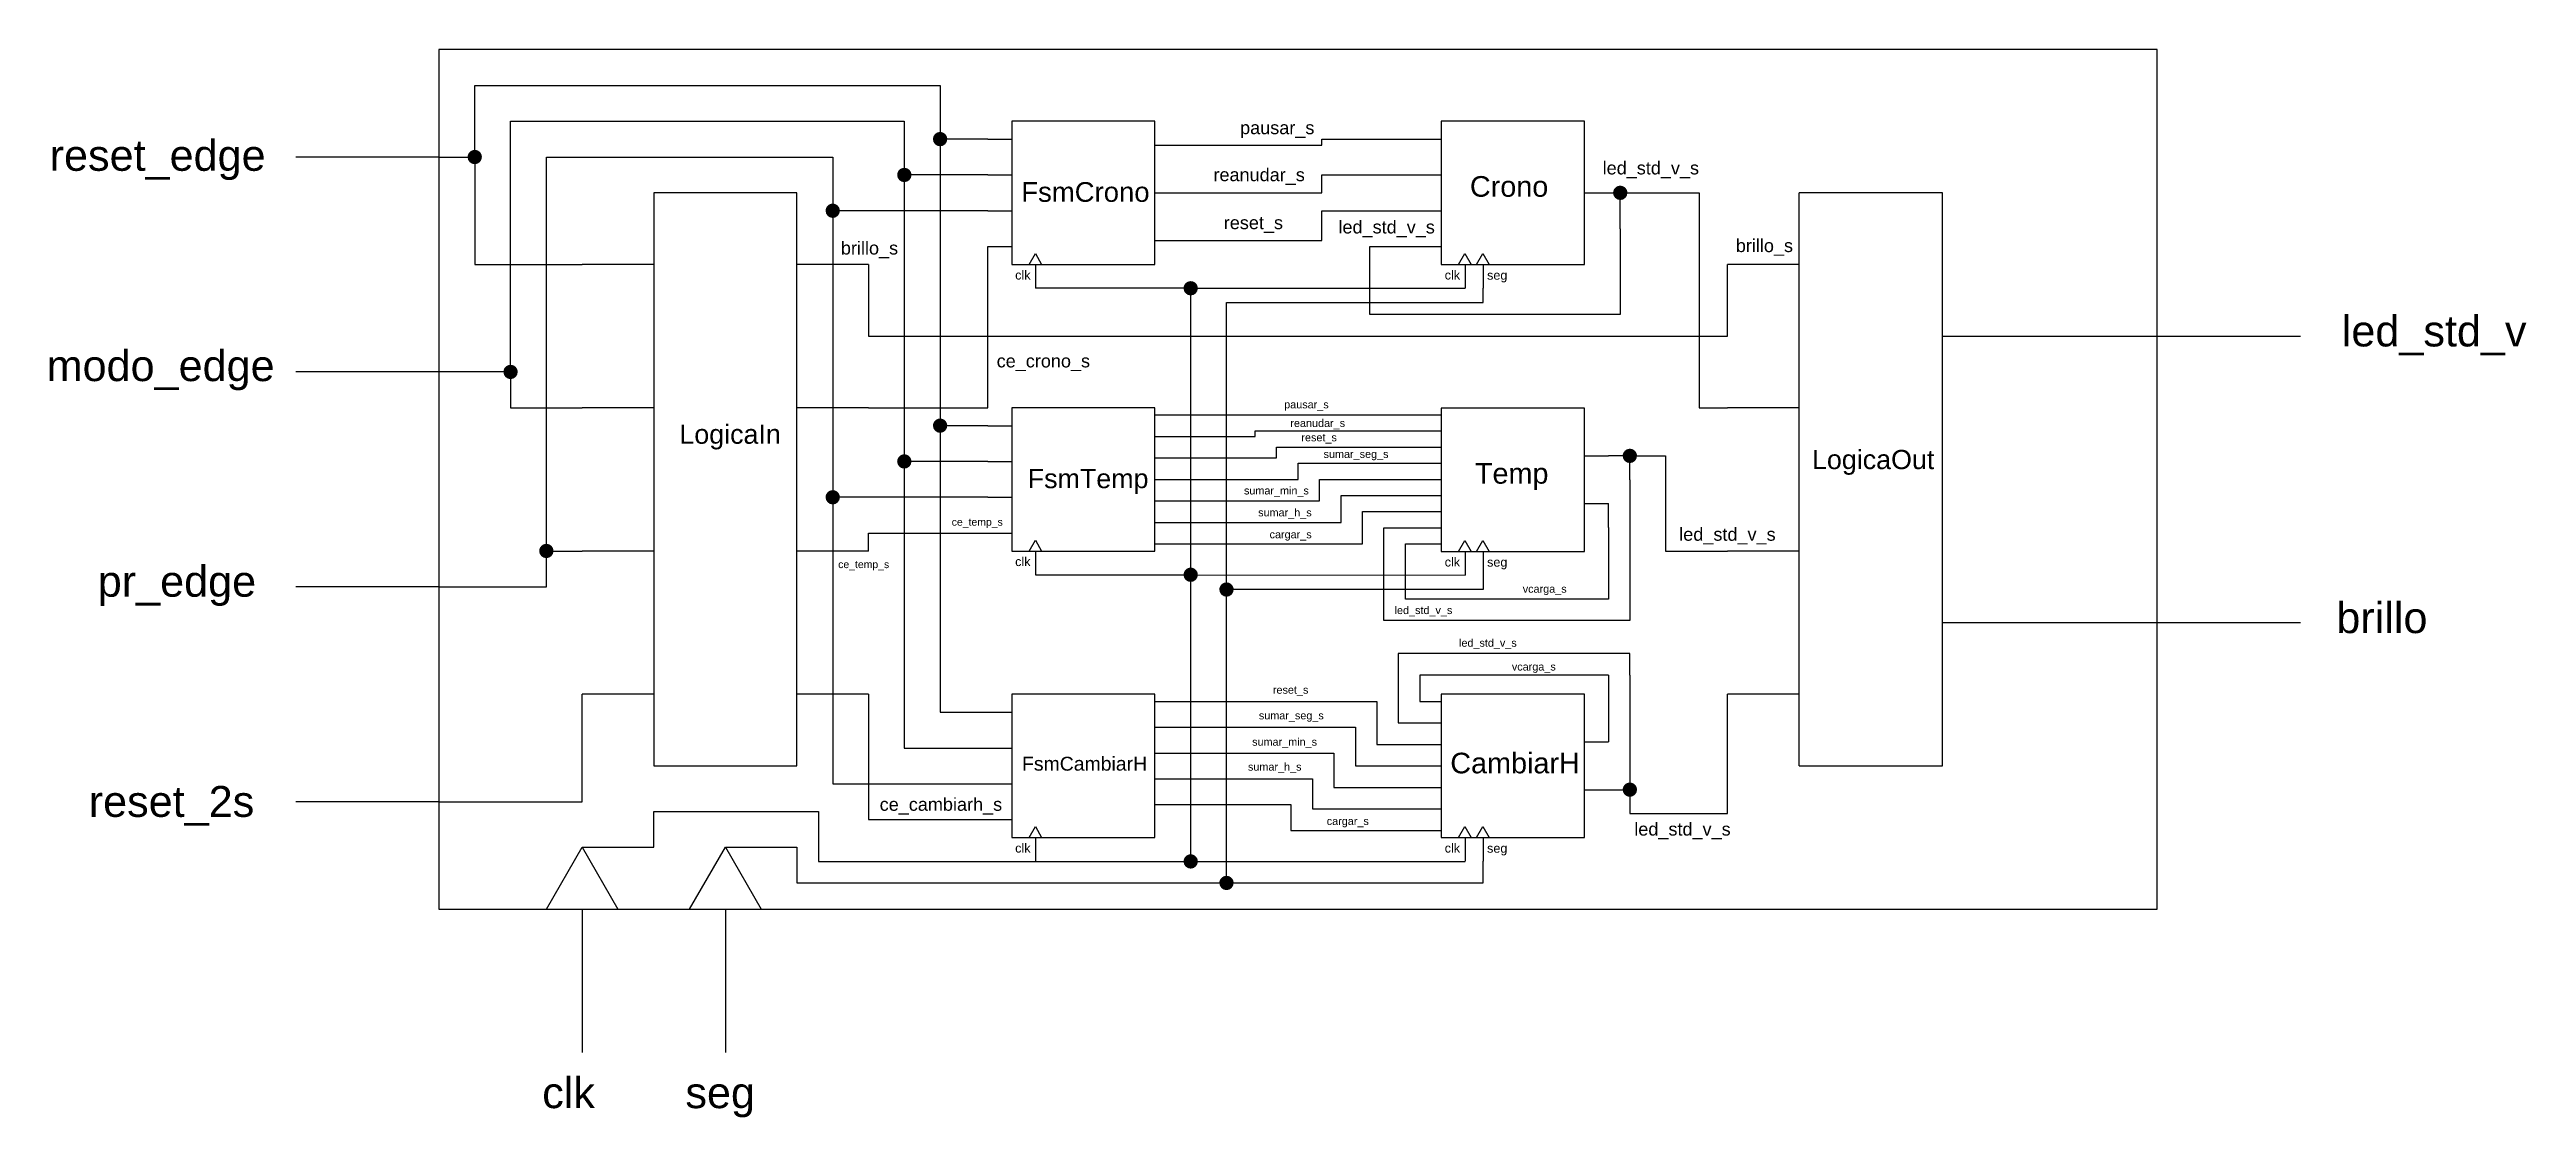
# Model space of a CAD drawing. Header units: millimetres. Extents: x 723 to 48489, y -1957 to 5497.
# Drawn here: x 31190 to 48489, y -1957 to 5497 of the extents above; entities that cross this region are included whole.
import ezdxf

# ---------------------------------------------------------------- set-up
doc = ezdxf.new("R2010")
doc.units = ezdxf.units.MM
doc.layers.add('clk', color=150, linetype='Continuous')
doc.layers.add('intermedia', color=40, linetype='Continuous')
doc.styles.get("Standard").update_dxf_attribs({"font": 'arial.ttf'})

msp = doc.modelspace()

# ---------------------------------------------------------------- texts
at = {"attachment_point": 1}
for s, width, gutter_width, insert, char_height in [('reset_edge', 900.33, 1079, (31191, 4867), 215.8), ('FsmCrono', 573.1, 687, (37977, 4572), 137.4), ('Crono', 600.22, 719, (41110, 4614), 143.9), ('led_std_v', 900.33, 1079, (47199, 3641), 215.8), ('modo_edge', 900.33, 1079, (31170, 3399), 215.8), ('LogicaIn', 559.75, 671, (35589, 2880), 134.2), ('Temp', 600.22, 719, (41145, 2611), 143.9), ('LogicaOut', 559.75, 671, (43499, 2703), 134.2), ('FsmTemp', 559.75, 671, (38022, 2570), 134.2), ('pr_edge', 900.33, 1079, (31527, 1894), 215.8), ('brillo', 900.33, 1079, (47161, 1640), 215.8), ('FsmCambiarH', 404.85, 485, (37982, 561), 97.05), ('CambiarH', 600.22, 719, (40973, 589), 143.9), ('reset_2s', 900.33, 1079, (31464, 357), 215.8)]:
    msp.add_mtext_dynamic_manual_height_columns(s, width=width, gutter_width=gutter_width, heights=[0], dxfattribs=dict(at, insert=insert, char_height=char_height))
at = {"layer": 'clk', "attachment_point": 1}
for s, width, gutter_width, insert, char_height in [('clk', 262.2, 314, (37934, 3955), 62.9), ('clk', 262.2, 314, (40934, 3955), 62.9), ('seg', 262.2, 314, (41230, 3954), 62.9), ('clk', 262.2, 314, (37934, 1955), 62.9), ('clk', 262.2, 314, (40934, 1952), 62.9), ('seg', 262.2, 314, (41230, 1951), 62.9), ('clk', 262.2, 314, (37934, -45), 62.9), ('clk', 262.2, 314, (40934, -45), 62.9), ('seg', 262.2, 314, (41230, -46), 62.9), ('clk', 900.33, 1079, (34631, -1676), 215.8), ('seg', 900.33, 1079, (35631, -1676), 215.8)]:
    msp.add_mtext_dynamic_manual_height_columns(s, width=width, gutter_width=gutter_width, heights=[0], dxfattribs=dict(at, insert=insert, char_height=char_height))
at = {"layer": 'intermedia', "attachment_point": 1}
for s, width, gutter_width, insert, char_height in [('pausar_s', 376.69, 452, (39505, 4997), 90.3), ('reanudar_s', 376.69, 452, (39319, 4669), 90.3), ('led_std_v_s', 376.69, 452, (42037, 4716), 90.3), ('reset_s', 376.69, 452, (39391, 4334), 90.3), ('brillo_s', 376.69, 452, (36717, 4157), 90.3), ('led_std_v_s', 376.69, 452, (40192, 4304), 90.3), ('brillo_s', 376.69, 452, (42967, 4174), 90.3), ('ce_crono_s', 376.69, 452, (37805, 3369), 90.3), ('pausar_s', 225.59, 270, (39813, 3047), 54.1), ('reanudar_s', 225.59, 270, (39856, 2917), 54.1), ('reset_s', 225.59, 270, (39933, 2817), 54.1), ('sumar_seg_s', 225.59, 270, (40088, 2701), 54.08), ('sumar_min_s', 225.59, 270, (39532, 2446), 54.08), ('sumar_h_s', 225.59, 270, (39631, 2293), 54.1), ('ce_temp_s', 217.81, 261, (37491, 2226), 52.2), ('cargar_s', 225.59, 270, (39711, 2140), 54.1), ('led_std_v_s', 376.69, 452, (42572, 2159), 90.3), ('ce_temp_s', 217.81, 261, (36698, 1930), 52.2), ('vcarga_s', 225.59, 270, (41479, 1760), 54.1), ('led_std_v_s', 225.59, 270, (40584, 1611), 54.08), ('led_std_v_s', 225.59, 270, (41034, 1383), 54.08), ('reset_s', 225.59, 270, (39734, 1055), 54.1), ('vcarga_s', 225.59, 270, (41403, 1217), 54.1), ('sumar_min_s', 225.59, 270, (39589, 692), 54.08), ('sumar_seg_s', 225.59, 270, (39636, 876), 54.08), ('sumar_h_s', 225.59, 270, (39560, 518), 54.1), ('ce_cambiarh_s', 376.69, 452, (36988, 274), 90.3), ('cargar_s', 225.59, 270, (40110, 139), 54.1), ('led_std_v_s', 376.69, 452, (42258, 101), 90.3)]:
    msp.add_mtext_dynamic_manual_height_columns(s, width=width, gutter_width=gutter_width, heights=[0], dxfattribs=dict(at, insert=insert, char_height=char_height))

# ---------------------------------------------------------------- hatches: boundary and pattern name
h = msp.add_hatch(color=256)
h.dxf.hatch_style = 1
h.paths.add_polyline_path([(37460, 4872), (37360, 4872, 1)])
h.paths.add_polyline_path([(37410, 4922), (37410, 4872), (37460, 4872, 0.414214)])
h.paths.add_polyline_path([(37410, 4922, 0.414214), (37360, 4872), (37410, 4872)])
h = msp.add_hatch(color=256)
h.dxf.hatch_style = 1
h.paths.add_polyline_path([(34210, 4747), (34110, 4747, 1)])
h.paths.add_polyline_path([(34160, 4797), (34160, 4747), (34210, 4747, 0.414214)])
h.paths.add_polyline_path([(34160, 4797, 0.414214), (34110, 4747), (34160, 4747)])
h = msp.add_hatch(color=256)
h.dxf.hatch_style = 1
h.paths.add_polyline_path([(37210, 4622), (37110, 4622, 1)])
h.paths.add_polyline_path([(37160, 4672), (37160, 4622), (37210, 4622, 0.414214)])
h.paths.add_polyline_path([(37160, 4672, 0.414214), (37110, 4622), (37160, 4622)])
h = msp.add_hatch(color=256)
h.dxf.hatch_style = 1
h.paths.add_polyline_path([(36710, 4372), (36610, 4372, 1)])
h.paths.add_polyline_path([(36660, 4422), (36660, 4372), (36710, 4372, 0.414214)])
h.paths.add_polyline_path([(36660, 4422, 0.414214), (36610, 4372), (36660, 4372)])
h = msp.add_hatch(color=256)
h.dxf.hatch_style = 1
h.paths.add_polyline_path([(34460, 3247), (34360, 3247, 1)])
h.paths.add_polyline_path([(34410, 3297), (34410, 3247), (34460, 3247, 0.414214)])
h.paths.add_polyline_path([(34410, 3297, 0.414214), (34360, 3247), (34410, 3247)])
h = msp.add_hatch(color=256)
h.dxf.hatch_style = 1
h.paths.add_polyline_path([(37460, 2872), (37360, 2872, 1)])
h.paths.add_polyline_path([(37410, 2922), (37410, 2872), (37460, 2872, 0.414214)])
h.paths.add_polyline_path([(37410, 2922, 0.414214), (37360, 2872), (37410, 2872)])
h = msp.add_hatch(color=256)
h.dxf.hatch_style = 1
h.paths.add_polyline_path([(37210, 2622), (37110, 2622, 1)])
h.paths.add_polyline_path([(37160, 2672), (37160, 2622), (37210, 2622, 0.414214)])
h.paths.add_polyline_path([(37160, 2672, 0.414214), (37110, 2622), (37160, 2622)])
h = msp.add_hatch(color=256)
h.dxf.hatch_style = 1
h.paths.add_polyline_path([(36710, 2372), (36610, 2372, 1)])
h.paths.add_polyline_path([(36660, 2422), (36660, 2372), (36710, 2372, 0.414214)])
h.paths.add_polyline_path([(36660, 2422, 0.414214), (36610, 2372), (36660, 2372)])
h = msp.add_hatch(color=256)
h.dxf.hatch_style = 1
h.paths.add_polyline_path([(34710, 1997), (34610, 1997, 1)])
h.paths.add_polyline_path([(34660, 2047), (34660, 1997), (34710, 1997, 0.414214)])
h.paths.add_polyline_path([(34660, 2047, 0.414214), (34610, 1997), (34660, 1997)])
at = {"layer": 'clk'}
h = msp.add_hatch(color=256, dxfattribs=at)
h.dxf.hatch_style = 1
h.paths.add_polyline_path([(39210, 3831), (39110, 3831, 1)])
h.paths.add_polyline_path([(39160, 3881), (39160, 3831), (39210, 3831, 0.414214)])
h.paths.add_polyline_path([(39160, 3881, 0.414214), (39110, 3831), (39160, 3831)])
h = msp.add_hatch(color=256, dxfattribs=at)
h.dxf.hatch_style = 1
h.paths.add_polyline_path([(39210, 1831), (39110, 1831, 1)])
h.paths.add_polyline_path([(39160, 1881), (39160, 1831), (39210, 1831, 0.414214)])
h.paths.add_polyline_path([(39160, 1881, 0.414214), (39110, 1831), (39160, 1831)])
h = msp.add_hatch(color=256, dxfattribs=at)
h.dxf.hatch_style = 1
h.paths.add_polyline_path([(39460, 1728), (39360, 1728, 1)])
h.paths.add_polyline_path([(39410, 1778), (39410, 1728), (39460, 1728, 0.414214)])
h.paths.add_polyline_path([(39410, 1778, 0.414214), (39360, 1728), (39410, 1728)])
h = msp.add_hatch(color=256, dxfattribs=at)
h.dxf.hatch_style = 1
h.paths.add_polyline_path([(39210, -170), (39110, -170, 1)])
h.paths.add_polyline_path([(39160, -120), (39160, -170), (39210, -170, 0.414214)])
h.paths.add_polyline_path([(39160, -120, 0.414214), (39110, -170), (39160, -170)])
h = msp.add_hatch(color=256, dxfattribs=at)
h.dxf.hatch_style = 1
h.paths.add_polyline_path([(39460, -320), (39360, -320, 1)])
h.paths.add_polyline_path([(39410, -270), (39410, -320), (39460, -320, 0.414214)])
h.paths.add_polyline_path([(39410, -270, 0.414214), (39360, -320), (39410, -320)])
at = {"layer": 'intermedia'}
h = msp.add_hatch(color=256, dxfattribs=at)
h.dxf.hatch_style = 1
h.paths.add_polyline_path([(42210, 4497), (42110, 4497, 1)])
h.paths.add_polyline_path([(42160, 4547), (42160, 4497), (42210, 4497, 0.414214)])
h.paths.add_polyline_path([(42160, 4547, 0.414214), (42110, 4497), (42160, 4497)])
h = msp.add_hatch(color=256, dxfattribs=at)
h.dxf.hatch_style = 1
h.paths.add_polyline_path([(42277, 2661), (42177, 2661, 1)])
h.paths.add_polyline_path([(42227, 2711), (42227, 2661), (42277, 2661, 0.414214)])
h.paths.add_polyline_path([(42227, 2711, 0.414214), (42177, 2661), (42227, 2661)])
h = msp.add_hatch(color=256, dxfattribs=at)
h.dxf.hatch_style = 1
h.paths.add_polyline_path([(42277, 331), (42177, 331, 1)])
h.paths.add_polyline_path([(42227, 381), (42227, 331), (42277, 331, 0.414214)])
h.paths.add_polyline_path([(42227, 381, 0.414214), (42177, 331), (42227, 331)])

# ---------------------------------------------------------------- linework, layer by layer
for p, q in [((33910, 5497), (33910, -503)), ((45910, 5497), (33910, 5497)), ((45910, -503), (45910, 5497)), ((34160, 4747), (34160, 5247)), ((34160, 5247), (37410, 5247)), ((37410, 5247), (37410, 872)), ((34410, 3247), (34410, 4997)), ((34410, 4997), (36910, 4997)), ((36910, 4997), (37160, 4997)), ((37160, 4997), (37160, 622)), ((37744, 4872), (37410, 4872)), ((37744, 4872), (37910, 4872)), ((37910, 4997), (37910, 3997)), ((38910, 4997), (37910, 4997)), ((38910, 3997), (38910, 4997)), ((40910, 4997), (40910, 3997)), ((41910, 4997), (40910, 4997)), ((41910, 3997), (41910, 4997)), ((33910, 4747), (32910, 4747)), ((33910, 4747), (34160, 4747)), ((34160, 4747), (34160, 3997)), ((34660, 1997), (34660, 4747)), ((34660, 4747), (36660, 4747)), ((36660, 4747), (36660, 372)), ((37744, 4622), (37160, 4622)), ((37744, 4622), (37910, 4622)), ((35410, 4497), (35410, 497)), ((36410, 4497), (35410, 4497)), ((36410, 497), (36410, 4497)), ((37744, 4372), (36660, 4372)), ((37744, 4372), (37910, 4372)), ((43410, 497), (43410, 4497)), ((44410, 4497), (43410, 4497)), ((44410, 497), (44410, 4497)), ((34160, 3997), (34910, 3997)), ((35410, 3997), (34910, 3997)), ((37910, 3997), (38910, 3997)), ((40910, 3997), (41910, 3997)), ((44410, 3497), (45160, 3497)), ((45160, 3497), (45910, 3497)), ((45910, 3497), (46910, 3497)), ((33910, 3247), (32910, 3247)), ((34410, 3247), (33910, 3247)), ((34410, 3247), (34410, 2997)), ((34410, 2997), (34910, 2997)), ((35410, 2997), (34910, 2997)), ((37910, 2997), (37910, 1997)), ((38910, 2997), (37910, 2997)), ((38910, 1997), (38910, 2997)), ((40910, 2994), (40910, 1994)), ((41910, 2994), (40910, 2994)), ((41910, 1994), (41910, 2994)), ((37744, 2872), (37410, 2872)), ((37744, 2872), (37910, 2872)), ((37744, 2622), (37160, 2622)), ((37744, 2622), (37910, 2622)), ((37744, 2372), (36660, 2372)), ((37744, 2372), (37910, 2372)), ((34660, 1747), (34660, 1997)), ((34660, 1997), (34910, 1997)), ((35410, 1997), (34910, 1997)), ((37910, 1997), (38910, 1997)), ((40910, 1994), (41910, 1994)), ((33910, 1747), (32910, 1747)), ((33910, 1747), (34660, 1747)), ((44410, 1497), (45160, 1497)), ((45160, 1497), (45910, 1497)), ((45910, 1497), (46910, 1497)), ((35410, 997), (34910, 997)), ((34910, 247), (34910, 997)), ((37410, 872), (37744, 872)), ((37744, 872), (37910, 872)), ((37910, 997), (37910, -3)), ((38910, 997), (37910, 997)), ((38910, -3), (38910, 997)), ((40910, 997), (40910, -3)), ((41910, 997), (40910, 997)), ((41910, -3), (41910, 997)), ((37160, 622), (37744, 622)), ((37744, 622), (37910, 622)), ((35410, 497), (36410, 497)), ((36660, 372), (37744, 372)), ((37744, 372), (37910, 372)), ((43410, 497), (44410, 497)), ((33910, 247), (32910, 247)), ((33910, 247), (34660, 247)), ((34660, 247), (34910, 247)), ((37910, -3), (38910, -3)), ((40910, -3), (41910, -3)), ((33910, -503), (45910, -503))]:
    msp.add_line(p, q)
at = {"layer": 'clk'}
for p, q in [((38031, 3997), (38075, 4073)), ((38075, 4073), (38119, 3997)), ((38077, 3997), (38077, 3831)), ((41031, 3997), (41075, 4073)), ((41075, 4073), (41119, 3997)), ((41077, 3997), (41077, 3831)), ((41156, 3997), (41200, 4073)), ((41200, 4073), (41244, 3997)), ((41202, 3997), (41202, 3831)), ((39160, 3831), (38077, 3831)), ((39160, -170), (39160, 3831)), ((39160, 3831), (41077, 3831)), ((41202, 3731), (41202, 3831)), ((39410, -320), (39410, 3731)), ((39410, 3731), (41202, 3731)), ((38031, 1997), (38075, 2073)), ((38075, 2073), (38119, 1997)), ((38077, 1997), (38077, 1831)), ((41031, 1994), (41075, 2070)), ((41075, 2070), (41119, 1994)), ((41077, 1994), (41077, 1828)), ((41156, 1994), (41200, 2070)), ((41200, 2070), (41244, 1994)), ((41202, 1994), (41202, 1828)), ((38077, 1831), (39160, 1831)), ((39160, 1831), (41077, 1828)), ((41202, 1828), (41202, 1728)), ((41202, 1728), (39410, 1728)), ((35410, -70), (35410, 180)), ((35410, 180), (36560, 180)), ((36560, 180), (36560, -70)), ((38031, -3), (38075, 73)), ((38075, 73), (38119, -3)), ((41031, -3), (41075, 73)), ((41075, 73), (41119, -3)), ((41156, -3), (41200, 73)), ((41200, 73), (41244, -3)), ((34660, -503), (34910, -70)), ((34910, -70), (35160, -503)), ((34910, -70), (35410, -70)), ((35660, -503), (35910, -70)), ((35910, -70), (36160, -503)), ((35910, -70), (36410, -70)), ((36410, -70), (36410, -320)), ((36560, -70), (36560, -170)), ((36560, -170), (38077, -170)), ((38077, -3), (38077, -169)), ((38077, -170), (41077, -170)), ((41077, -3), (41077, -169)), ((41202, -3), (41202, -169)), ((41202, -320), (41202, -169)), ((36410, -320), (41202, -320)), ((34910, -503), (34910, -1503)), ((35910, -503), (35910, -1503))]:
    msp.add_line(p, q, dxfattribs=at)
at = {"layer": 'intermedia'}
for p, q in [((40077, 4831), (40077, 4872)), ((40077, 4872), (40744, 4872)), ((40744, 4872), (40910, 4872)), ((38910, 4831), (39077, 4831)), ((39077, 4831), (40077, 4831)), ((40077, 4497), (40077, 4622)), ((40077, 4622), (40744, 4622)), ((40744, 4622), (40910, 4622)), ((38910, 4497), (39077, 4497)), ((39077, 4497), (40077, 4497)), ((40077, 4164), (40077, 4372)), ((40077, 4372), (40744, 4372)), ((40744, 4372), (40910, 4372)), ((41910, 4497), (42160, 4497)), ((42160, 4497), (42710, 4497)), ((42160, 4247), (42160, 4497)), ((42710, 4497), (42710, 2997)), ((38910, 4164), (39077, 4164)), ((39077, 4164), (40077, 4164)), ((42160, 4247), (42160, 3747)), ((36910, 3997), (36410, 3997)), ((36910, 3997), (36910, 3497)), ((37744, 4122), (37910, 4122)), ((37744, 2997), (37744, 4122)), ((40410, 3647), (40410, 4122)), ((40410, 4122), (40744, 4122)), ((40744, 4122), (40910, 4122)), ((43410, 3997), (42910, 3997)), ((42910, 3497), (42910, 3997)), ((42160, 3647), (40410, 3647)), ((42160, 3747), (42160, 3647)), ((36910, 3497), (42910, 3497)), ((36910, 2997), (36410, 2997)), ((36910, 2997), (37744, 2997)), ((38910, 2947), (39060, 2947)), ((39060, 2947), (40660, 2947)), ((40660, 2947), (40910, 2947)), ((42710, 2997), (42910, 2997)), ((43410, 2997), (42910, 2997)), ((38910, 2797), (39060, 2797)), ((39060, 2797), (39610, 2797)), ((39610, 2797), (39610, 2835)), ((39610, 2835), (40660, 2835)), ((40660, 2835), (40910, 2835)), ((38910, 2647), (39060, 2647)), ((39060, 2647), (39760, 2647)), ((39760, 2647), (39760, 2722)), ((39760, 2722), (40660, 2722)), ((39910, 2497), (39910, 2610)), ((39910, 2610), (40660, 2610)), ((40660, 2722), (40910, 2722)), ((40660, 2610), (40910, 2610)), ((41910, 2661), (42077, 2661)), ((42227, 2661), (42077, 2661)), ((42227, 2494), (42227, 2661)), ((42227, 2661), (42477, 2661)), ((42477, 2661), (42477, 1997)), ((38910, 2497), (39060, 2497)), ((39060, 2497), (39910, 2497)), ((40060, 2347), (40060, 2497)), ((40060, 2497), (40660, 2497)), ((40660, 2497), (40910, 2497)), ((42227, 2494), (42227, 1661)), ((38910, 2347), (39060, 2347)), ((39060, 2347), (40060, 2347)), ((40210, 2197), (40210, 2385)), ((40210, 2385), (40660, 2385)), ((40360, 2047), (40360, 2272)), ((40360, 2272), (40660, 2272)), ((40660, 2385), (40910, 2385)), ((40660, 2272), (40910, 2272)), ((41910, 2328), (42077, 2328)), ((42077, 2161), (42077, 2328)), ((36910, 1997), (36910, 2122)), ((36910, 2122), (37744, 2122)), ((37744, 2122), (37910, 2122)), ((38910, 2197), (39060, 2197)), ((39060, 2197), (40210, 2197)), ((40510, 1511), (40510, 2160)), ((40510, 2160), (40660, 2160)), ((40660, 2160), (40910, 2160)), ((42077, 2161), (42077, 1661)), ((36910, 1997), (36410, 1997)), ((38910, 2047), (39060, 2047)), ((39060, 2047), (40360, 2047)), ((40660, 2047), (40910, 2047)), ((40660, 1661), (40660, 2047)), ((42477, 1997), (42910, 1997)), ((43410, 1997), (42910, 1997)), ((42077, 1661), (40660, 1661)), ((42227, 1661), (42227, 1511)), ((40660, 1511), (40510, 1511)), ((42227, 1511), (40660, 1511)), ((40760, 1281), (40610, 1281)), ((40610, 1281), (40610, 797)), ((42227, 1281), (40760, 1281)), ((42227, 1131), (42227, 1281)), ((42077, 1131), (40760, 1131)), ((40760, 1131), (40760, 947)), ((42077, 1131), (42077, 664)), ((42227, 1131), (42227, 164)), ((36910, 997), (36410, 997)), ((36910, 997), (36910, 122)), ((38910, 947), (39060, 947)), ((39060, 947), (40460, 947)), ((40460, 947), (40460, 647)), ((40760, 947), (40910, 947)), ((43410, 997), (42910, 997)), ((42910, 164), (42910, 997)), ((38910, 767), (39060, 767)), ((39060, 767), (40310, 767)), ((40310, 767), (40310, 497)), ((40610, 797), (40760, 797)), ((40760, 797), (40910, 797)), ((38910, 587), (39060, 587)), ((39060, 587), (40160, 587)), ((40160, 587), (40160, 347)), ((40460, 647), (40760, 647)), ((40760, 647), (40910, 647)), ((41910, 664), (42077, 664)), ((38910, 407), (39060, 407)), ((39060, 407), (40010, 407)), ((40010, 407), (40010, 197)), ((40160, 347), (40760, 347)), ((40310, 497), (40760, 497)), ((40760, 497), (40910, 497)), ((40760, 347), (40910, 347)), ((38910, 227), (39060, 227)), ((39060, 227), (39860, 227)), ((39860, 227), (39860, 47)), ((40010, 197), (40760, 197)), ((40760, 197), (40910, 197)), ((41910, 331), (42077, 331)), ((42077, 331), (42227, 331)), ((36910, 122), (37744, 122)), ((37744, 122), (37910, 122)), ((39860, 47), (40760, 47)), ((40760, 47), (40910, 47)), ((42227, 164), (42910, 164))]:
    msp.add_line(p, q, dxfattribs=at)

msp.set_redraw_order([(e.dxf.handle, doc.entitydb.next_handle()) for e in msp.query("TEXT MTEXT ATTDEF DIMENSION ARC_DIMENSION")])  # texts and dimensions are drawn at this point

doc.saveas('drawing.dxf')
